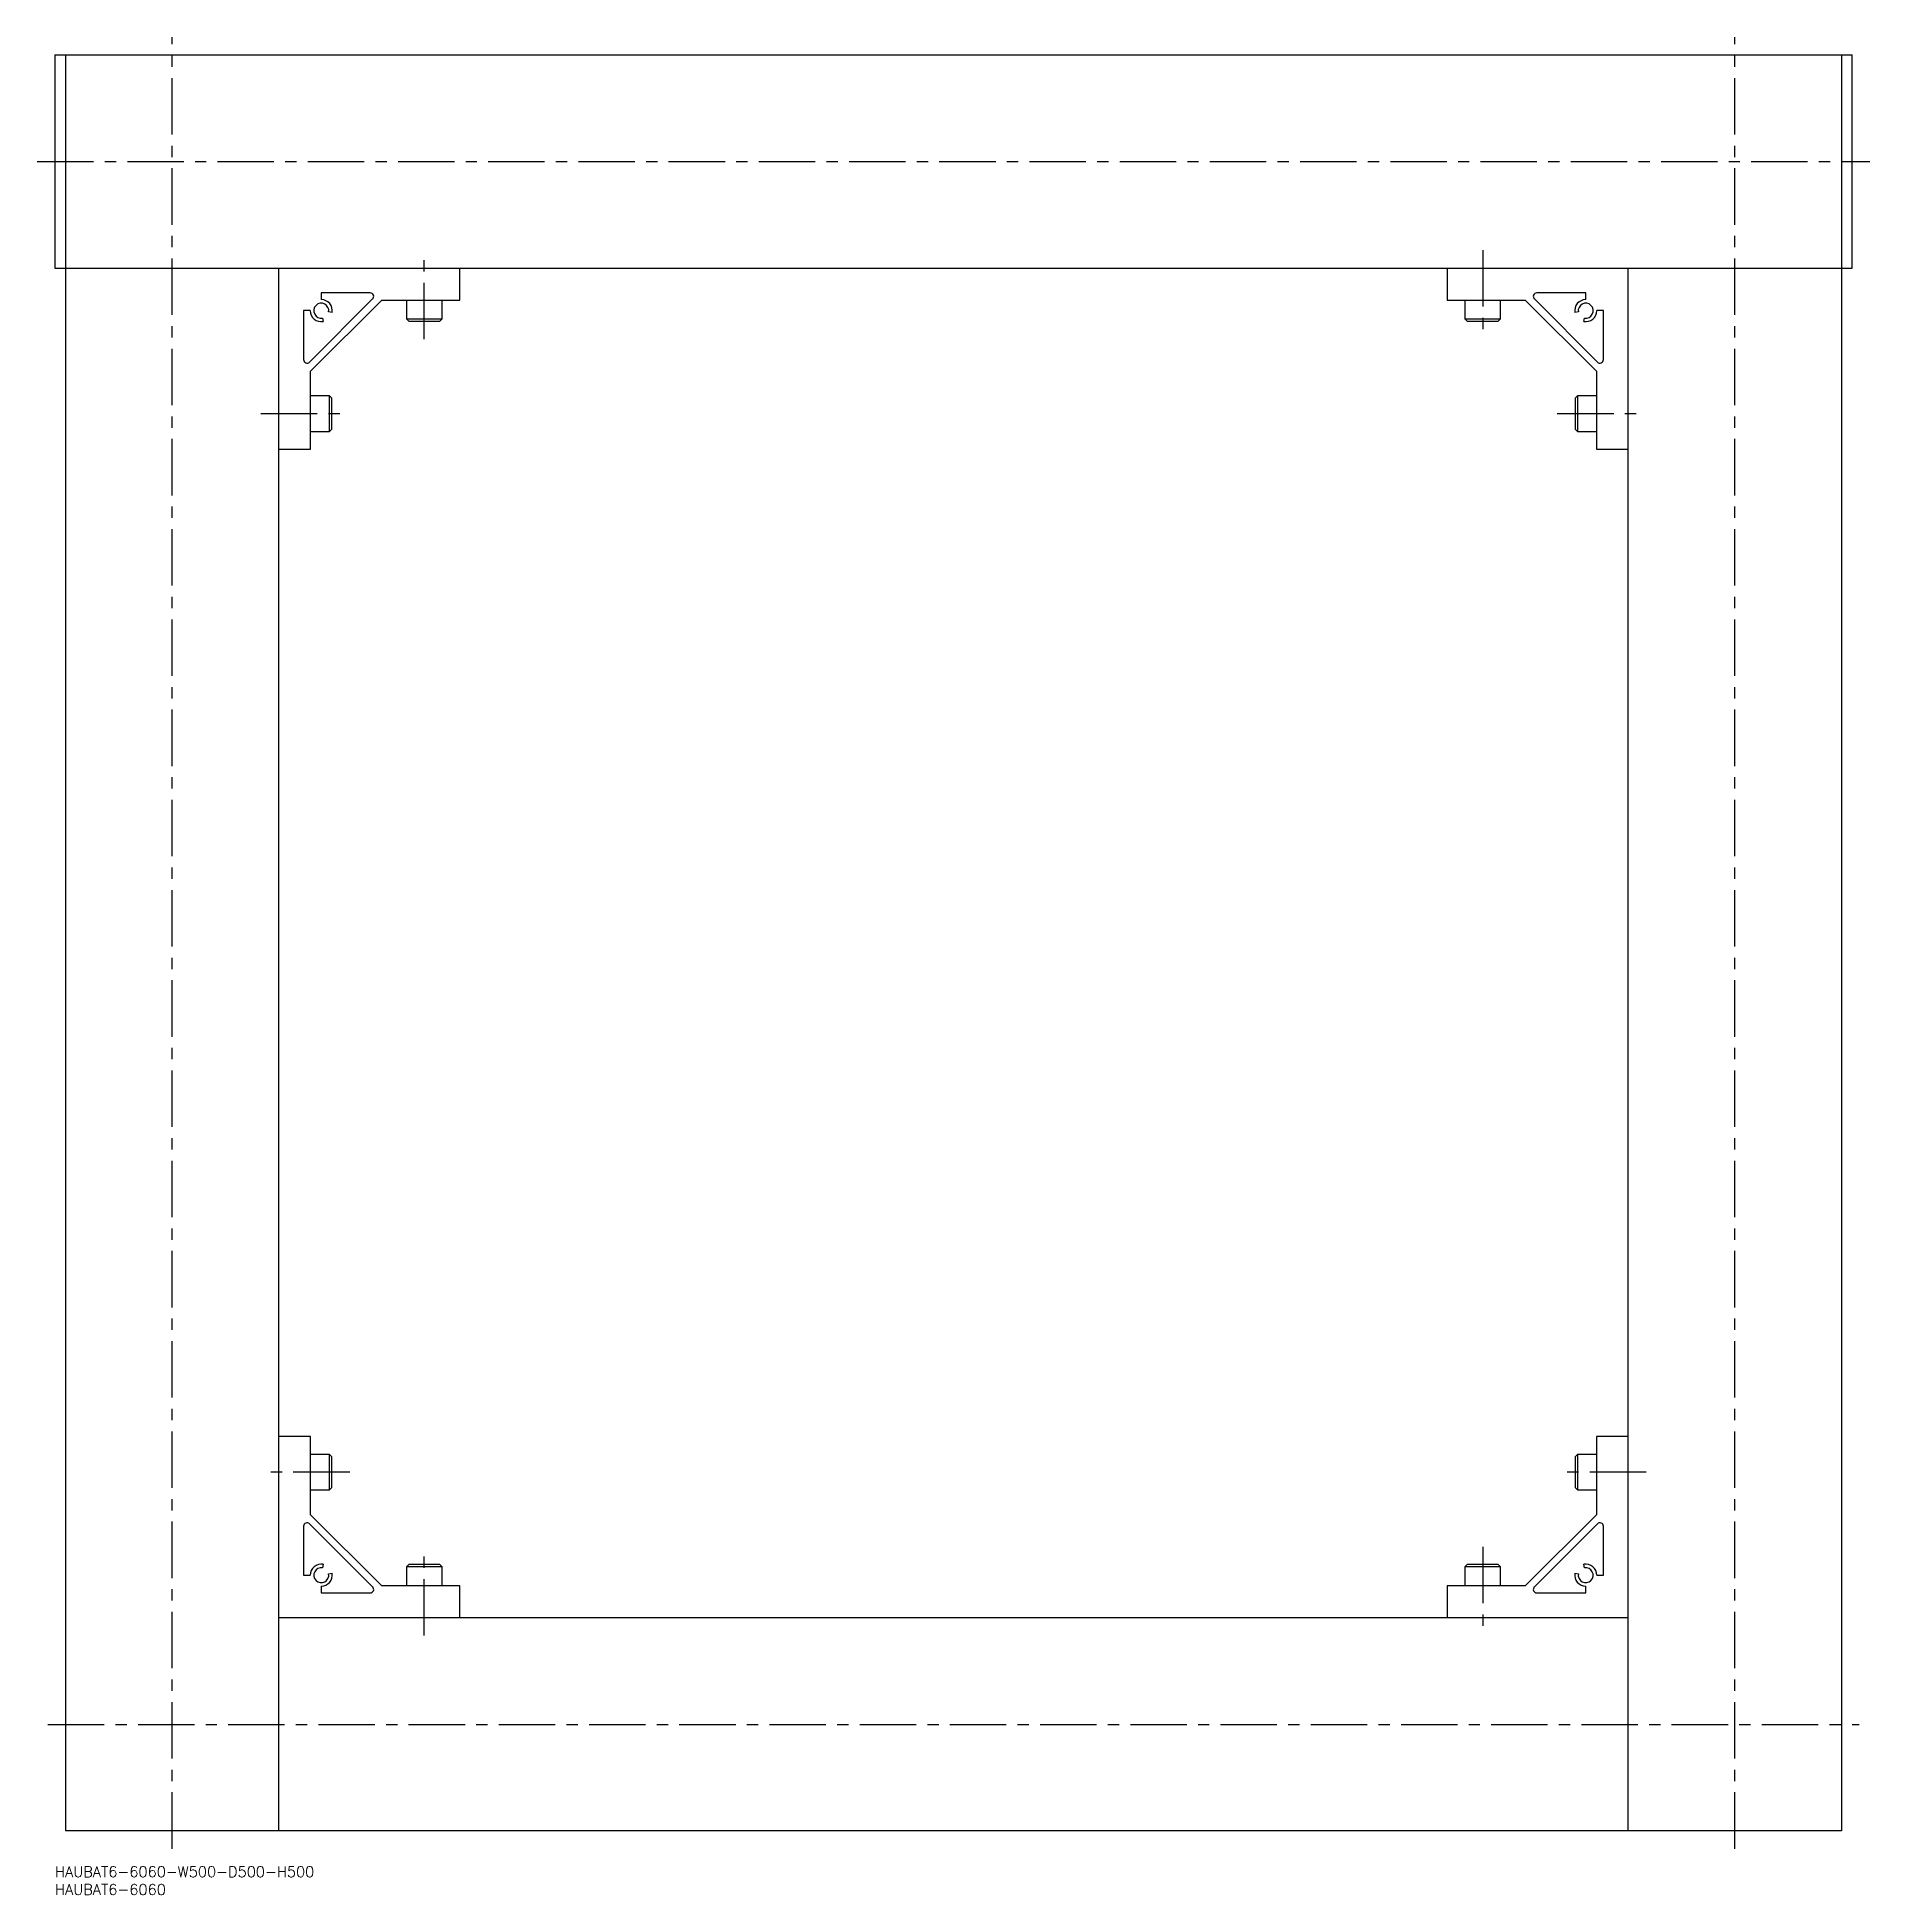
# Model space of a CAD drawing. Extents: x -5 to 1191, y -8 to 1075.
# Drawn here: x -5 to 511, y -8 to 515 of the extents above; entities that cross this region are included whole.
import ezdxf

# ---------------------------------------------------------------- set-up
doc = ezdxf.new("R2010")
doc.units = 0
doc.header["$LTSCALE"] = 0.5
doc.linetypes.add('CENTER', pattern=[50.8, 31.75, -6.35, 6.35, -6.35])
for name, color, linetype in [('MSM_CENTER', 1, 'CENTER'), ('MSM_CONTINUOUS', 7, 'CONTINUOUS'), ('MSM_PART_NUMBER', 7, 'CONTINUOUS')]:
    doc.layers.add(name, color=color, linetype=linetype)
doc.styles.get("Standard").update_dxf_attribs({"font": 'txt.shx', "height": 3, "bigfont": 'bigfont.shx'})

# ---------------------------------------------------------------- blocks, each defined once
blk = doc.blocks.new('*U8')
at = {"layer": 'MSM_PART_NUMBER'}
blk.add_text('HAUBAT6-6060-W500-D500-H500', height=3, dxfattribs=at).set_placement((0, -3))
blk = doc.blocks.new('*U9')
at = {"layer": 'MSM_PART_NUMBER'}
blk.add_text('HAUBAT6-6060', height=3, dxfattribs=at).set_placement((0, -8))

msp = doc.modelspace()

# ---------------------------------------------------------------- linework, layer by layer
at = {"layer": 'MSM_CENTER'}
for p, q in [((33, 5), (33, 515)), ((473, 5), (473, 515)), ((-5, 480), (511, 480)), ((104, 430), (104, 455)), ((402, 455), (402, 430)), ((58, 409), (83, 409)), ((423, 409), (448, 409)), ((83, 111), (58, 111)), ((448, 111), (423, 111)), ((104, 65), (104, 90)), ((402, 90), (402, 65)), ((-2, 40), (508, 40))]:
    msp.add_line(p, q, dxfattribs=at)
at = {"layer": 'MSM_CONTINUOUS'}
for p, q in [((0, 510), (506, 510)), ((0, 510), (0, 450)), ((3, 510), (3, 10)), ((503, 510), (503, 10)), ((506, 450), (506, 510)), ((0, 450), (506, 450)), ((63, 10), (63, 450)), ((114, 441), (114, 450)), ((392, 450), (392, 441)), ((443, 10), (443, 450)), ((71.71, 423.54), (89.46, 441.29)), ((72, 421), (92, 441)), ((75, 443), (75, 441.1)), ((88.76, 443), (75, 443)), ((92, 441), (114, 441)), ((99, 441), (99, 435.67)), ((109, 435.67), (109, 441)), ((392, 441), (414, 441)), ((397, 441), (397, 435.67)), ((407, 435.67), (407, 441)), ((414, 441), (434, 421)), ((416.54, 441.29), (434.29, 423.54)), ((431, 443), (417.24, 443)), ((431, 441.1), (431, 443)), ((70, 438), (70, 424.24)), ((71.9, 438), (70, 438)), ((75.36, 435.93), (75.54, 434.95)), ((78.05, 437.46), (77.07, 437.64)), ((99, 435.67), (99.67, 435)), ((99, 435.67), (109, 435.67)), ((99.67, 435), (108.33, 435)), ((108.33, 435), (109, 435.67)), ((397, 435.67), (397.67, 435)), ((397, 435.67), (407, 435.67)), ((397.67, 435), (406.33, 435)), ((406.33, 435), (407, 435.67)), ((428.93, 437.64), (427.95, 437.46)), ((430.46, 434.95), (430.64, 435.93)), ((436, 438), (434.1, 438)), ((436, 424.24), (436, 438)), ((72, 399), (72, 421)), ((434, 421), (434, 399)), ((77.33, 414), (72, 414)), ((78, 413.33), (77.33, 414)), ((77.33, 404), (77.33, 414)), ((78, 404.67), (78, 413.33)), ((428.67, 414), (428, 413.33)), ((428, 413.33), (428, 404.67)), ((434, 414), (428.67, 414)), ((428.67, 414), (428.67, 404)), ((72, 404), (77.33, 404)), ((77.33, 404), (78, 404.67)), ((428, 404.67), (428.67, 404)), ((428.67, 404), (434, 404)), ((63, 399), (72, 399)), ((434, 399), (443, 399)), ((72, 121), (63, 121)), ((72, 99), (72, 121)), ((443, 121), (434, 121)), ((434, 121), (434, 99)), ((77.33, 116), (72, 116)), ((78, 115.33), (77.33, 116)), ((77.33, 106), (77.33, 116)), ((78, 106.67), (78, 115.33)), ((428.67, 116), (428, 115.33)), ((428, 115.33), (428, 106.67)), ((434, 116), (428.67, 116)), ((428.67, 116), (428.67, 106)), ((72, 106), (77.33, 106)), ((77.33, 106), (78, 106.67)), ((428, 106.67), (428.67, 106)), ((428.67, 106), (434, 106)), ((70, 95.76), (70, 82)), ((89.46, 78.71), (71.71, 96.46)), ((92, 79), (72, 99)), ((434, 99), (414, 79)), ((434.29, 96.46), (416.54, 78.71)), ((436, 82), (436, 95.76)), ((75.54, 85.05), (75.36, 84.07)), ((99.67, 85), (99, 84.33)), ((99, 84.33), (99, 79)), ((109, 84.33), (99, 84.33)), ((108.33, 85), (99.67, 85)), ((109, 84.33), (108.33, 85)), ((109, 79), (109, 84.33)), ((397.67, 85), (397, 84.33)), ((397, 84.33), (397, 79)), ((407, 84.33), (397, 84.33)), ((406.33, 85), (397.67, 85)), ((407, 84.33), (406.33, 85)), ((407, 79), (407, 84.33)), ((430.64, 84.07), (430.46, 85.05)), ((70, 82), (71.9, 82)), ((75, 78.9), (75, 77)), ((77.07, 82.36), (78.05, 82.54)), ((114, 79), (92, 79)), ((114, 70), (114, 79)), ((414, 79), (392, 79)), ((392, 79), (392, 70)), ((427.95, 82.54), (428.93, 82.36)), ((431, 77), (431, 78.9)), ((434.1, 82), (436, 82)), ((75, 77), (88.76, 77)), ((417.24, 77), (431, 77)), ((443, 70), (63, 70)), ((503, 10), (3, 10))]:
    msp.add_line(p, q, dxfattribs=at)
for centre, radius, start, end in [((75, 438), 2.1, 350, 280), ((75, 438), 3.1, 350, 90), ((88.76, 442), 1, 315, 90), ((417.24, 442), 1, 90, 225), ((431, 438), 3.1, 90, 190), ((431, 438), 2.1, 260, 190), ((75, 438), 3.1, 180, 280), ((431, 438), 3.1, 260, 0), ((71, 424.24), 1, 180, 315), ((435, 424.24), 1, 225, 0), ((71, 95.76), 1, 45, 180), ((435, 95.76), 1, 0, 135), ((75, 82), 3.1, 80, 180), ((75, 82), 2.1, 80, 10), ((431, 82), 2.1, 170, 100), ((431, 82), 3.1, 0, 100), ((75, 82), 3.1, 270, 10), ((88.76, 78), 1, 270, 45), ((417.24, 78), 1, 135, 270), ((431, 82), 3.1, 170, 270)]:
    msp.add_arc(centre, radius, start, end, dxfattribs=at)

# ---------------------------------------------------------------- block references
for name in ['*U8', '*U9']:
    msp.add_blockref(name, (0, 0), dxfattribs=at)

doc.saveas('drawing.dxf')
